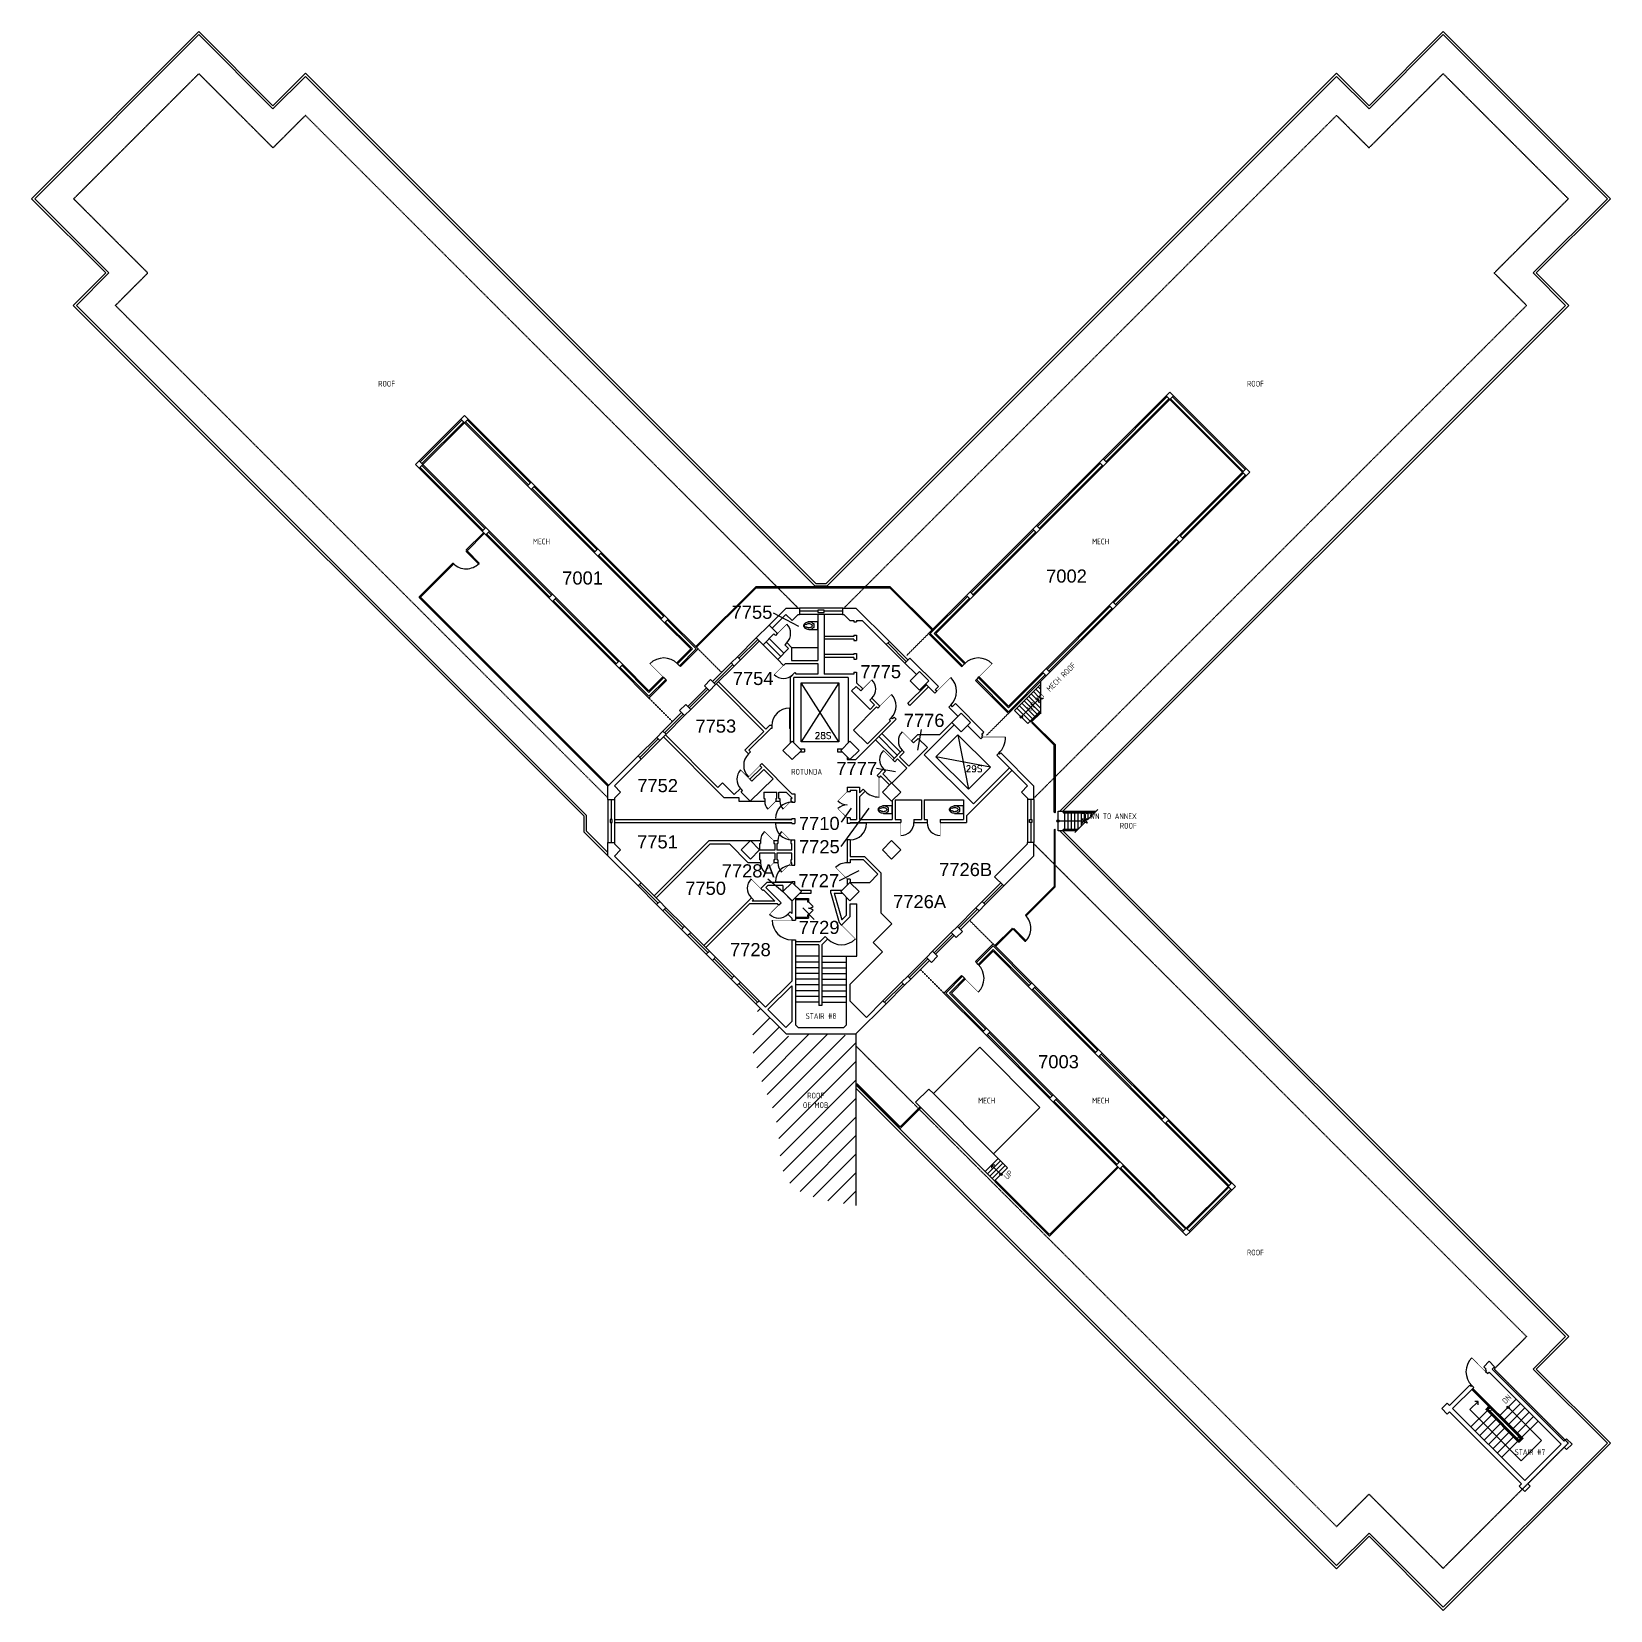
# Model space of a CAD drawing. Header units: inches. Extents: x -3312 to -422, y 111 to 3001.
import ezdxf
from ezdxf.enums import TextEntityAlignment as Align

# ---------------------------------------------------------------- set-up
doc = ezdxf.new("R2010")
doc.units = ezdxf.units.IN
doc.header["$MEASUREMENT"] = 0
doc.linetypes.add('HIDDEN', pattern=[0.375, 0.25, -0.125])
doc.linetypes.add('HIDDEN2', pattern=[0.1875, 0.125, -0.0625])
doc.layers.get('0').update_dxf_attribs({"linetype": 'CONTINUOUS'})
for name, color, linetype in [('A-ANNO-ROOM', 4, 'CONTINUOUS'), ('A-ANNO-TEXT', 4, 'CONTINUOUS'), ('A-COLS', 5, 'CONTINUOUS'), ('A-DOOR', 2, 'CONTINUOUS'), ('A-FLOR-CASE', 3, 'CONTINUOUS'), ('A-FLOR-CURB', 2, 'CONTINUOUS'), ('A-FLOR-HRAL', 1, 'CONTINUOUS'), ('A-FLOR-OVHD', 2, 'HIDDEN2'), ('A-FLOR-PFIX', 2, 'CONTINUOUS'), ('A-FLOR-STRS', 2, 'CONTINUOUS'), ('A-GLAZ', 2, 'CONTINUOUS'), ('A-GLAZ-SILL', 1, 'CONTINUOUS'), ('A-ROOF-FLSH', 8, 'CONTINUOUS'), ('A-ROOF-LEVL-MED', 3, 'CONTINUOUS'), ('A-ROOF-PATT', 8, 'CONTINUOUS'), ('A-SHAFT', 1, 'CONTINUOUS'), ('A-WALL-FULL', 6, 'CONTINUOUS'), ('A-WALL-HDDN', 1, 'HIDDEN'), ('A-WALL-PRHT', 4, 'CONTINUOUS')]:
    doc.layers.add(name, color=color, linetype=linetype)
doc.styles.add('11', font='dim', dxfattribs={"width": 0.85, "height": 10.5})
doc.styles.add('ARIAL', font='arial.ttf')
doc.styles.get("Standard").update_dxf_attribs({"font": 'txt.shx'})
doc.dimstyles.new('STANDARD$7', dxfattribs={"dimtxt": 0.18, "dimasz": 4, "dimexe": 0.18, "dimexo": 0.0625, "dimgap": 0.09, "dimtad": 0, "dimtih": 1, "dimtoh": 1, "dimdec": 4, "dimzin": 0, "dimdsep": 46, "dimtxsty": 'Standard', "dimcen": 0.09, "dimadec": 0, "dimazin": 0, "dimtfac": 1, "dimtdec": 4, "dimtofl": 0, "dimtmove": 0, "dimatfit": 3, "dimldrblk": 'ORIGIN', "dimfxl": 1, "dimtolj": 1, "dimtzin": 0, "dimarcsym": 0})

msp = doc.modelspace()

# ---------------------------------------------------------------- texts
at = {"layer": 'A-ANNO-ROOM', "style": 'ARIAL'}
for s, p in [('7001', (-2303.5, 1989)), ('7002', (-1417.6, 1992.5)), ('7755', (-1993.4, 1926.2)), ('7754', (-1991.3, 1805)), ('7775', (-1757.8, 1817.5)), ('7753', (-2059.6, 1717.8)), ('7776', (-1678.2, 1728.3)), ('7777', (-1801.6, 1640.2)), ('7752', (-2166.1, 1608.9)), ('7710', (-1870.2, 1539.7)), ('7751', (-2166.4, 1505.8)), ('7725', (-1870, 1497)), ('7728A', (-2000.3, 1452.8)), ('7726B', (-1602.2, 1455.2)), ('7750', (-2078.3, 1420.9)), ('7727', (-1871.1, 1434.9)), ('7726A', (-1686.5, 1396.5)), ('7729', (-1870.4, 1349.3)), ('7728', (-1996.3, 1308.6)), ('7003', (-1432.2, 1103.4))]:
    msp.add_text(s, height=24, dxfattribs=at).set_placement(p, align=Align.CENTER)
at = {"layer": 'A-ANNO-TEXT', "style": '11', "width": 0.85}
for s, p in [('ROOF', (-2662.3, 2351.4)), ('ROOF', (-1071.7, 2351.4)), ('ROTUNDA', (-1893.3, 1640.9)), ('ROOF', (-1071.7, 760.8))]:
    msp.add_text(s, height=10.5, dxfattribs=at).set_placement(p, align=Align.CENTER)
at = {"layer": 'A-ANNO-TEXT', "char_height": 10.5, "style": '11'}
for s, insert, width, attachment_point in [('{\\Fdim;MECH}', (-2378.8, 2067.8), 39.25, 5), ('{\\Fdim;MECH}', (-1355.2, 2067.8), 39.25, 5), ('DOWN TO ANNEX ROOF', (-1289, 1556.1), 94.143, 6), ('{\\Fdim;STAIR #8}', (-1867, 1199), 72.525, 5), ('{\\Fdim;ROOF OF MOB}', (-1876.8, 1044.6), 39.25, 5), ('{\\Fdim;MECH}', (-1563.8, 1044.3), 39.25, 5), ('{\\Fdim;MECH}', (-1355.2, 1044.3), 39.25, 5), ('{\\Fdim;STAIR #7}', (-569.2, 400.8), 69.209, 5)]:
    msp.add_mtext(s, dxfattribs=dict(at, insert=insert, width=width, attachment_point=attachment_point))
at = {"layer": 'A-ANNO-TEXT', "char_height": 10.5, "rotation": 45, "style": '11'}
for s, insert, width, attachment_point in [('{\\Fdim;UP TO  MECH ROOF}', (-1403.4, 1843.6), 89.494, 6), ('UP', (-1529.7, 902.7), 39.25, 4), ('{\\Fdim;DN}', (-605.9, 503.6), 31.258, 6)]:
    msp.add_mtext(s, dxfattribs=dict(at, insert=insert, width=width, attachment_point=attachment_point))
at = {"layer": 'A-ANNO-TEXT', "char_height": 12, "width": 38.515, "attachment_point": 5}
for s, insert in [('28S', (-1863.3, 1712.4)), ('29S', (-1586.8, 1651.8))]:
    msp.add_mtext(s, dxfattribs=dict(at, insert=insert))

# ---------------------------------------------------------------- blocks, each defined once
blk = doc.blocks.new('P2477016')
for p, q in [((-3.603083, -23.831759), (-3.603083, -23.831759)), ((-2.504894, -21.068753), (-2.504894, -21.068753))]:
    blk.add_line(p, q)
for points in [[(-6.93083, -16.399601, -0.022673), (-7, -14.875), (-7, 0), (-3.020761, 0), (0, 0), (3.020761, 0), (7, 0), (7, -14.875)], [(-6.937926, -16.211212, -0.074934), (-6.387938, -12.562014, -0.085426), (-4.920528, -9.670474, -0.066386), (-3.550098, -8.264603), (-3.550098, -6.711212), (3.449902, -6.711212), (3.449902, -8.264603, -0.066386), (4.820333, -9.670474, -0.085426), (6.287743, -12.562014, -0.111314), (6.709134, -17.991061)], [(3.991504, -23.722377, -0.562484), (3.158962, -23.529526), (2.424162, -21.300368, -0.238976), (2.492058, -20.853364, 0.08035), (3.421006, -18.976205, 0.074934), (3.837731, -16.211212, 0.074934), (3.421006, -13.446218, 0.085426), (2.414145, -11.462194, 0.066386), (1.597345, -10.624271, 0.330534), (-1.69754, -10.624271, 0.066386), (-2.51434, -11.462194, 0.085426), (-3.521201, -13.446218, 0.074934), (-3.937926, -16.211212, 0.074934), (-3.521201, -18.976205, 0.08035), (-2.592253, -20.853364, -0.238976), (-2.524357, -21.300368), (-3.250575, -23.503493, -0.549653), (-4.069149, -23.710095)], [(-4.023967, -23.748064, 0.06085), (-2.498761, -25.015482, 0.143932), (0, -25.75)], [(-2.976493, -22.67201, 0.063273), (-1.687041, -23.754089, 0.143932), (0, -24.25)], [(0, -25.75, 0.143932), (2.498761, -25.015482, 0.107177), (4.949747, -22.564786, 0.077997), (6.431696, -19.212481, 0.065232), (7, -14.875)], [(0, -24.25, 0.143932), (1.687041, -23.754089, 0.059203), (2.902316, -22.750942)]]:
    blk.add_lwpolyline(points, format="xyb")
for centre, radius, start, end in [((5.443363, -16.211212), 12.38129, 180, 197.141641), ((2.746106, -17.043143), 9.558648, 197.141641, 216.672481), ((1.035634, -18.316811), 7.426057, 216.672481, 226.574161)]:
    blk.add_arc(centre, radius, start, end)
blk = doc.blocks.new('WC')
at = {"layer": 'A-FLOR-PFIX', "rotation": 90}
blk.add_blockref('P2477016', (0, 0), dxfattribs=at)
blk = doc.blocks.new('_Origin')
at = {"lineweight": -2}
blk.add_line((0, 0), (-1, 0), dxfattribs=at)
blk.add_circle((0, 0), 0.5, dxfattribs=at)

# ---------------------------------------------------------------- linework, layer by layer
at = {"layer": 'A-ANNO-ROOM'}
for p, q in [((-1907.8, 1912), (-1954.1, 1936.7)), ((-1683.7, 1723.7), (-1690.1, 1685.6)), ((-1765.7, 1653.1), (-1730.4, 1646.7)), ((-1829.9, 1509.6), (-1779, 1579.6)), ((-1829.6, 1553.7), (-1811.1, 1579.8)), ((-1964.2, 1450), (-1937, 1426.7)), ((-1833, 1447.2), (-1797, 1465.2)), ((-1879.4, 1375.8), (-1900.2, 1397.4))]:
    msp.add_line(p, q, dxfattribs=at)
at = {"layer": 'A-ANNO-TEXT'}
for points in [[(-1465.2, 1811.5), (-1465.2, 1784.8), (-1469.4, 1783.3), (-1461.1, 1780.3), (-1465.2, 1778.8), (-1465.2, 1752.1)], [(-1468.1, 1772.9), (-1468.1, 1778.9), (-1474.1, 1778.9)], [(-1360.5, 1577.1), (-1379.4, 1558.2), (-1383.3, 1560), (-1379.6, 1552.1), (-1383.6, 1554), (-1402.5, 1535.1)], [(-1389.7, 1551.8), (-1385.5, 1556.1), (-1389.7, 1560.3)], [(-1548.7, 926.2), (-1554.7, 926.2), (-1554.7, 920.2)], [(-663.8, 487.5), (-663.8, 493.5), (-669.8, 493.5)]]:
    msp.add_lwpolyline(points, dxfattribs=at)
at = {"layer": 'A-COLS'}
for points in [[(-1228.6, 2327.5), (-1221.8, 2334.2), (-1228.6, 2340.9), (-1235.3, 2334.2)], [(-2519.6, 2285), (-2526.4, 2291.7), (-2519.6, 2298.5), (-2512.9, 2291.7)], [(-2602.7, 2201.9), (-2609.4, 2208.7), (-2602.7, 2215.4), (-2596, 2208.7)], [(-1350.5, 2205.5), (-1343.8, 2212.2), (-1350.5, 2218.9), (-1357.3, 2212.2)], [(-1088.9, 2187.8), (-1082.2, 2194.5), (-1088.9, 2201.2), (-1095.6, 2194.5)], [(-2397.7, 2163.1), (-2404.4, 2169.8), (-2397.7, 2176.5), (-2390.9, 2169.8)], [(-2480.7, 2080), (-2487.5, 2086.7), (-2480.7, 2093.4), (-2474, 2086.7)], [(-1472.5, 2083.5), (-1465.8, 2090.2), (-1472.5, 2096.9), (-1479.2, 2090.2)], [(-2275.7, 2041.1), (-2282.4, 2047.8), (-2275.7, 2054.5), (-2269, 2047.8)], [(-1210.9, 2065.8), (-1204.2, 2072.5), (-1210.9, 2079.3), (-1217.6, 2072.5)], [(-2358.8, 1958), (-2365.5, 1964.7), (-2358.8, 1971.4), (-2352.1, 1964.7)], [(-1593.8, 1962.2), (-1587.1, 1969), (-1593.8, 1975.7), (-1600.5, 1969)], [(-1332.9, 1943.8), (-1326.1, 1950.6), (-1332.9, 1957.3), (-1339.6, 1950.6)], [(-2153.7, 1919.1), (-2160.4, 1925.8), (-2153.7, 1932.5), (-2147, 1925.8)], [(-2236.8, 1836), (-2243.5, 1842.7), (-2236.8, 1849.5), (-2230.1, 1842.7)], [(-1686.8, 1795.7), (-1669.8, 1812.7), (-1686.8, 1829.7), (-1703.8, 1812.7)], [(-1454.8, 1821.9), (-1448.1, 1828.6), (-1454.8, 1835.3), (-1461.6, 1828.6)], [(-1627.4, 1736.3), (-1610.4, 1753.3), (-1593.4, 1736.3), (-1610.4, 1719.4)], [(-1920, 1668.4), (-1937, 1685.4), (-1920, 1702.4), (-1903, 1685.4)], [(-1814.1, 1668.4), (-1797.1, 1685.4), (-1814.1, 1702.4), (-1831, 1685.4)], [(-1754.7, 1609), (-1737.7, 1626), (-1720.7, 1609), (-1737.7, 1592.1)], [(-1996.4, 1520.1), (-1979.4, 1503.1), (-1996.4, 1486.1), (-2013.3, 1503.1)], [(-1754.7, 1503.1), (-1737.7, 1486.1), (-1720.7, 1503.1), (-1737.7, 1520.1)], [(-1920, 1443.7), (-1903, 1426.7), (-1920, 1409.8), (-1937, 1426.7)], [(-1814.1, 1443.7), (-1797.1, 1426.7), (-1814.1, 1409.8), (-1831, 1426.7)], [(-1487.7, 1253.1), (-1481, 1246.4), (-1474.3, 1253.1), (-1481, 1259.8)], [(-1570.8, 1170), (-1564.1, 1163.3), (-1557.4, 1170), (-1564.1, 1176.7)], [(-1365.7, 1131.1), (-1359, 1124.4), (-1352.3, 1131.1), (-1359, 1137.9)], [(-1448.8, 1048), (-1442.1, 1041.3), (-1435.4, 1048), (-1442.1, 1054.8)], [(-1243.8, 1009.2), (-1237, 1002.4), (-1230.3, 1009.2), (-1237, 1015.9)], [(-1326.9, 926.1), (-1320.1, 919.4), (-1313.4, 926.1), (-1320.1, 932.8)], [(-1121.8, 887.2), (-1115.1, 880.5), (-1108.4, 887.2), (-1115.1, 893.9)], [(-1204.9, 804.1), (-1198.2, 797.4), (-1191.4, 804.1), (-1198.2, 810.8)]]:
    msp.add_lwpolyline(points, close=True, dxfattribs=at)
at = {"layer": 'A-DOOR'}
for p, q in [((-1890, 1408.2), (-1881.5, 1399.7)), ((-1890, 1384.2), (-1881.5, 1392.7))]:
    msp.add_line(p, q, dxfattribs=at)
for points, const_width in [([(-1946.6, 1899.5), (-1929.6, 1916.5)], 1), ([(-2154.9, 1818.5), (-2180.4, 1844)], 1), ([(-1935.6, 1841), (-1952.6, 1824)], 1), ([(-1579.1, 1818.5), (-1553.7, 1844)], 1), ([(-1790.7, 1797.8), (-1773.8, 1814.8)], 1), ([(-1655, 1793.6), (-1629.5, 1819.1)], 1), ([(-1759.4, 1766.6), (-1738.2, 1787.8)], 1), ([(-1925, 1730.6), (-1925, 1762.6)], 1), ([(-1701.4, 1702.6), (-1718.4, 1719.6)], 1), ([(-1571.2, 1709.8), (-1529.2, 1709.8)], 1.17), ([(-1735.7, 1668.3), (-1752.7, 1685.2)], 1), ([(-1997.2, 1632.5), (-2014.2, 1649.5)], 1), ([(-1978.6, 1657.9), (-1999.8, 1636.7)], 1), ([(-1760.7, 1635.9), (-1760.7, 1599.9)], 1), ([(-1950, 1592.1), (-1964.1, 1577.9)], 1), ([(-1922.2, 1592.1), (-1936.3, 1577.9)], 1), ([(-1819, 1609.7), (-1836, 1592.7)], 1), ([(-1920.3, 1560.7), (-1950.3, 1560.7)], 1), ([(-1819, 1561.7), (-1836, 1578.6)], 1), ([(-1953.6, 1520.1), (-1970.6, 1537)], 1), ([(-1920.3, 1551.4), (-1950.3, 1551.4)], 1), ([(-1922.1, 1520.1), (-1939, 1537)], 1), ([(-1813.8, 1551.4), (-1783.8, 1551.4)], 1), ([(-1720.8, 1553.4), (-1720.8, 1529.4)], 1), ([(-1648.8, 1553.4), (-1648.8, 1529.4)], 1), ([(-1953.6, 1479.4), (-1970.6, 1462.5)], 1), ([(-1922.1, 1479.4), (-1939, 1462.5)], 1), ([(-1978, 1433), (-1994.9, 1450)], 1), ([(-1920.3, 1445.4), (-1950.3, 1445.4)], 1), ([(-1819, 1449.7), (-1840.2, 1470.9)], 1), ([(-1944.5, 1402.3), (-1961.4, 1385.3)], 1), ([(-1920.4, 1374.6), (-1956.4, 1374.6)], 1), ([(-1829.4, 1365.5), (-1804, 1340)], 1), ([(-1604.6, 1268.1), (-1579.1, 1242.7)], 1), ([(-650.2, 547.8), (-675.6, 573.3)], 1)]:
    msp.add_lwpolyline(points, dxfattribs=dict(at, const_width=const_width))
for centre, radius, start, end in [((-1946.6, 1899.5), 24, 315, 45), ((-2154.9, 1818.5), 36, 45, 135), ((-1579.1, 1818.5), 36, 45, 135), ((-1935.6, 1841), 24, 225, 315), ((-1790.7, 1797.8), 24, 315, 45), ((-1655, 1793.6), 36, 315, 45), ((-1759.4, 1766.6), 30, 315, 45), ((-1925, 1730.6), 32, 90, 179.5677), ((-1701.4, 1702.6), 24, 135, 225), ((-1571.2, 1709.8), 42, 315, 0), ((-1978.6, 1657.9), 30, 135, 225), ((-1735.7, 1668.3), 24, 135, 225), ((-1997.2, 1632.5), 24, 135, 225), ((-1950, 1592.1), 20, 180, 225), ((-1920.3, 1560.7), 30, 90, 180), ((-1922.2, 1592.1), 20, 180, 225), ((-1819, 1609.7), 24, 224.9881, 270), ((-1760.7, 1635.9), 36, 225, 270), ((-1819, 1561.7), 24, 90, 135.0119), ((-1953.6, 1520.1), 24, 135, 180), ((-1920.3, 1551.4), 30, 180, 270), ((-1922.1, 1520.1), 24, 135, 180), ((-1813.8, 1551.4), 30, 270, 0), ((-1720.8, 1553.4), 24, 270, 0), ((-1648.8, 1553.4), 24, 180, 270), ((-1953.6, 1479.4), 24, 180, 225), ((-1920.3, 1445.4), 30, 90, 180), ((-1922.1, 1479.4), 24, 180, 225), ((-1819, 1449.7), 30, 90, 135), ((-1978, 1433), 24, 135, 225), ((-1890, 1408.2), 12, 270, 315), ((-1890, 1384.2), 12, 45, 90), ((-1944.5, 1402.3), 24, 225, 315), ((-1920.4, 1374.6), 36, 180, 270), ((-1829.4, 1365.5), 36, 225, 315), ((-1604.6, 1268.1), 36, 315, 45), ((-650.2, 547.8), 36, 135, 225)]:
    msp.add_arc(centre, radius, start, end, dxfattribs=at)
at = {"layer": 'A-FLOR-CASE'}
msp.add_line((-1921, 1874), (-1873, 1874), dxfattribs=at)
at = {"layer": 'A-FLOR-CURB'}
for p, q in [((-1235.3, 2334.2), (-1350.5, 2218.9)), ((-1228.6, 2327.5), (-1343.8, 2212.2)), ((-1228.6, 2327.5), (-1095.6, 2194.5)), ((-1221.8, 2334.2), (-1088.9, 2201.2)), ((-2526.4, 2291.7), (-2602.7, 2215.4)), ((-2519.6, 2285), (-2596, 2208.7)), ((-2519.6, 2285), (-2404.4, 2169.8)), ((-2512.9, 2291.7), (-2397.7, 2176.5)), ((-2602.7, 2201.9), (-2487.5, 2086.7)), ((-2596, 2208.7), (-2480.7, 2093.4)), ((-1357.3, 2212.2), (-1472.5, 2096.9)), ((-1350.5, 2205.5), (-1465.8, 2090.2)), ((-2390.9, 2169.8), (-2275.7, 2054.5)), ((-1095.6, 2194.5), (-1210.9, 2079.3)), ((-1088.9, 2187.8), (-1204.2, 2072.5)), ((-2397.7, 2163.1), (-2282.4, 2047.8)), ((-2474, 2086.7), (-2358.8, 1971.4)), ((-1479.2, 2090.2), (-1594.5, 1975)), ((-1472.5, 2083.5), (-1587.8, 1968.2)), ((-2480.7, 2080), (-2365.5, 1964.7)), ((-1217.6, 2072.5), (-1332.9, 1957.3)), ((-1210.9, 2065.8), (-1326.1, 1950.6)), ((-2275.7, 2041.1), (-2160.4, 1925.8)), ((-2269, 2047.8), (-2153.7, 1932.5)), ((-1601.2, 1968.2), (-1670.2, 1899.3)), ((-2358.8, 1958), (-2243.5, 1842.7)), ((-2352.1, 1964.7), (-2236.8, 1849.5)), ((-1594.5, 1961.5), (-1656.7, 1899.3)), ((-1339.6, 1950.6), (-1454.8, 1835.3)), ((-1332.9, 1943.8), (-1448.1, 1828.6)), ((-2153.7, 1919.1), (-2105.6, 1871)), ((-2147, 1925.8), (-2092.2, 1871)), ((-1670.2, 1899.3), (-1609.7, 1838.8)), ((-1656.7, 1899.3), (-1603, 1845.6)), ((-2105.6, 1871), (-2131.1, 1845.6)), ((-2092.2, 1871), (-2124.4, 1838.8)), ((-2236.8, 1836), (-2182, 1781.2)), ((-2230.1, 1842.7), (-2182, 1794.6)), ((-2131.1, 1845.6), (-2129.5, 1844)), ((-2124.4, 1838.8), (-2126, 1840.4)), ((-1609.7, 1838.8), (-1608.1, 1840.4)), ((-1603, 1845.6), (-1604.6, 1844)), ((-1461.6, 1828.6), (-1523.8, 1766.4)), ((-1454.8, 1821.9), (-1523.8, 1752.9)), ((-2156.5, 1820.1), (-2182, 1794.6)), ((-2149.8, 1813.4), (-2182, 1781.2)), ((-2156.5, 1820.1), (-2154.9, 1818.5)), ((-2149.8, 1813.4), (-2151.4, 1815)), ((-1584.2, 1813.4), (-1582.6, 1815)), ((-1584.2, 1813.4), (-1523.8, 1752.9)), ((-1577.5, 1820.1), (-1579.1, 1818.5)), ((-1577.5, 1820.1), (-1523.8, 1766.4)), ((-1552.1, 1330.9), (-1584.2, 1298.7)), ((-1481, 1259.8), (-1552.1, 1330.9)), ((-1552.1, 1317.5), (-1577.5, 1292)), ((-1487.7, 1253.1), (-1552.1, 1317.5)), ((-1609.7, 1273.3), (-1641.9, 1241.1)), ((-1609.7, 1273.3), (-1608.1, 1271.7)), ((-1584.2, 1298.7), (-1582.6, 1297.1)), ((-1577.5, 1292), (-1579.1, 1293.6)), ((-1603, 1266.5), (-1628.4, 1241.1)), ((-1603, 1266.5), (-1604.6, 1268.1)), ((-1365.7, 1131.1), (-1481, 1246.4)), ((-1359, 1137.9), (-1474.3, 1253.1)), ((-1570.8, 1170), (-1641.9, 1241.1)), ((-1564.1, 1176.7), (-1628.4, 1241.1)), ((-1448.8, 1048), (-1564.1, 1163.3)), ((-1442.1, 1054.8), (-1557.4, 1170)), ((-1237, 1015.9), (-1352.3, 1131.1)), ((-1243.8, 1009.2), (-1359, 1124.4)), ((-1326.9, 926.1), (-1442.1, 1041.3)), ((-1320.1, 932.8), (-1435.4, 1048)), ((-1121.8, 887.2), (-1237, 1002.4)), ((-1115.1, 893.9), (-1230.3, 1009.2)), ((-1198.2, 810.8), (-1313.4, 926.1)), ((-1204.9, 804.1), (-1320.1, 919.4)), ((-1121.8, 887.2), (-1198.2, 810.8)), ((-1115.1, 880.5), (-1191.4, 804.1))]:
    msp.add_line(p, q, dxfattribs=at)
at = {"layer": 'A-FLOR-HRAL'}
for points in [[(-2515.9, 2052.9), (-2486.2, 2082.6, -1), (-2484.8, 2081.2), (-2514.5, 2051.5, -1)], [(-2541.4, 2027.5), (-2602.5, 1966.4, 0.414214), (-2602.5, 1965), (-2258.6, 1621.1, 1), (-2257.2, 1622.6), (-2599.6, 1965, -0.414214), (-2599.6, 1966.4), (-2540, 2026.1, 1)], [(-2494.7, 2027.4), (-2515.9, 2048.6, -1), (-2514.5, 2050), (-2493.3, 2028.8, -1)], [(-1985.8, 1985, 0.198912), (-1986.5, 1984.7), (-2095, 1876.7, 1), (-2093.6, 1875.3), (-1985.7, 1982.7, -0.198912), (-1985, 1983), (-1742, 1983, -0.198912), (-1741.3, 1982.7), (-1665.2, 1907.1, 1), (-1663.8, 1908.5), (-1740.5, 1984.7, 0.198912), (-1741.2, 1985)], [(-1480.6, 1735.3, -1), (-1479.2, 1736.7), (-1438.4, 1695.9, -0.198912), (-1438.1, 1695.2), (-1438.1, 1572.1, -1), (-1440.1, 1572.1), (-1440.1, 1694.3, 0.198912), (-1440.4, 1695)], [(-1492.3, 1384.3, 1), (-1490.9, 1382.9), (-1438.4, 1435.4, 0.198912), (-1438.1, 1436.1), (-1438.1, 1540.1, 1), (-1440.1, 1540.1), (-1440.1, 1436.9, -0.198912), (-1440.4, 1436.2)], [(-1517.8, 1358.8), (-1547.5, 1329.1, 1), (-1546.1, 1327.7), (-1516.4, 1357.4, 1)], [(-1492.3, 1337.6), (-1513.5, 1358.8, 1), (-1514.9, 1357.4), (-1493.7, 1336.2, 1)], [(-1801.7, 1072.8), (-1722.8, 994, 0.414214), (-1721.4, 994), (-1685.4, 1030, 1), (-1686.8, 1031.5), (-1721.4, 996.8, -0.414214), (-1722.8, 996.8), (-1800.3, 1074.2, 1)], [(-1548.2, 895.6), (-1449.4, 796.8, 0.414214), (-1447.9, 796.8), (-1324.2, 920.6, 1), (-1325.6, 922), (-1447.9, 799.7, -0.414214), (-1449.4, 799.7), (-1546.7, 897.1, 1)]]:
    msp.add_lwpolyline(points, format="xyb", close=True, dxfattribs=at)
for points in [[(-1465.2, 1753.5), (-1481.4, 1737.4, -1), (-1482.8, 1738.8), (-1465.2, 1756.3)], [(-1364.5, 1573.1), (-1423.1, 1573.1, 1), (-1423.1, 1571.1), (-1366.5, 1571.1)], [(-1398.5, 1539.1), (-1423.1, 1539.1, -1), (-1423.1, 1541.1), (-1396.5, 1541.1)], [(-674.6, 516.3), (-584.8, 426.5, -0.414214), (-584.8, 425.1), (-588.6, 421.2, -0.414214), (-590.1, 421.2), (-646.7, 477.9, -0.414214), (-646.7, 479.3), (-643.2, 482.8)], [(-673.5, 517.4), (-582.6, 426.5, -0.414214), (-582.6, 425.1), (-588.6, 419.1, -0.414214), (-590.1, 419.1), (-648.8, 477.9, -0.414214), (-648.8, 479.3), (-644.2, 483.9)]]:
    msp.add_lwpolyline(points, format="xyb", dxfattribs=at)
for points in [[(-642.1, 475.4), (-638.9, 478.6), (-642.1, 481.8), (-645.3, 478.6)], [(-589.3, 422.6), (-586.2, 425.8), (-589.3, 429), (-592.5, 425.8)]]:
    msp.add_lwpolyline(points, close=True, dxfattribs=at)
for centre, start, end in [((-2516.6, 2050.8), 225, 315.4556), ((-1515.7, 1359.6), 314.5444, 45)]:
    msp.add_arc(centre, 33, start, end, dxfattribs=at)
at = {"layer": 'A-FLOR-OVHD'}
for p, q in [((-1709.8, 1859.7), (-1670.2, 1899.3)), ((-2092.2, 1871), (-2049.1, 1827.9)), ((-2182, 1781.2), (-2138.9, 1738.1)), ((-1563.4, 1713.3), (-1523.8, 1752.9)), ((-1552.1, 1330.9), (-1595.2, 1374)), ((-1641.9, 1241.1), (-1685, 1284.2))]:
    msp.add_line(p, q, dxfattribs=at)
at = {"layer": 'A-FLOR-STRS'}
for p, q in [((-1967.5, 1884.3), (-1940.7, 1857.4)), ((-1961.9, 1889.9), (-1935, 1863.1)), ((-1973.2, 1878.6), (-1946.3, 1851.7)), ((-1512.5, 1758.6), (-1465.2, 1805.8)), ((-1478.1, 1792.9), (-1468.7, 1783.5)), ((-1473.8, 1797.2), (-1465.2, 1788.6)), ((-1469.5, 1801.5), (-1465.2, 1797.2)), ((-1503.9, 1767.2), (-1479.8, 1743.1)), ((-1499.6, 1771.5), (-1475.5, 1747.4)), ((-1495.3, 1775.8), (-1471.3, 1751.7)), ((-1491, 1780.1), (-1467, 1756)), ((-1486.7, 1784.3), (-1465.2, 1762.9)), ((-1482.4, 1788.6), (-1465.2, 1771.5)), ((-1467.9, 1782.8), (-1464.3, 1779.1)), ((-1488.4, 1734.5), (-1512.5, 1758.6)), ((-1508.2, 1762.9), (-1484.1, 1738.8)), ((-1465.2, 1757.7), (-1488.4, 1734.5)), ((-1727.4, 1676.6), (-1761.3, 1710.6)), ((-1721.7, 1682.3), (-1755.7, 1716.2)), ((-1733, 1671), (-1767, 1704.9)), ((-1433.1, 1574.1), (-1363.5, 1574.1)), ((-1433.1, 1538.1), (-1433.1, 1574.1)), ((-1421.1, 1574.1), (-1421.1, 1573.1)), ((-1421.1, 1571.1), (-1421.1, 1541.1)), ((-1415.1, 1574.1), (-1415.1, 1573.1)), ((-1415.1, 1571.1), (-1415.1, 1541.1)), ((-1409, 1574.1), (-1409, 1573.1)), ((-1409, 1571.1), (-1409, 1541.1)), ((-1402.9, 1574.1), (-1402.9, 1573.1)), ((-1402.9, 1571.1), (-1402.9, 1541.1)), ((-1396.8, 1574.1), (-1396.8, 1573.1)), ((-1396.8, 1571.1), (-1396.8, 1541.1)), ((-1390.8, 1574.1), (-1390.8, 1573.1)), ((-1390.8, 1571.1), (-1390.8, 1546.8)), ((-1384.7, 1574.1), (-1384.7, 1573.1)), ((-1384.7, 1571.1), (-1384.7, 1552.9)), ((-1378.6, 1574.1), (-1378.6, 1573.1)), ((-1378.6, 1571.1), (-1378.6, 1558.9)), ((-1372.6, 1574.1), (-1372.6, 1573.1)), ((-1372.6, 1571.1), (-1372.6, 1565)), ((-1366.5, 1574.1), (-1366.5, 1573.1)), ((-1399.5, 1538.1), (-1433.1, 1538.1)), ((-1421.1, 1539.1), (-1421.1, 1538.1)), ((-1415.1, 1539.1), (-1415.1, 1538.1)), ((-1409, 1539.1), (-1409, 1538.1)), ((-1402.9, 1539.1), (-1402.9, 1538.1)), ((-1870.8, 1308.4), (-1914, 1308.4)), ((-1865.5, 1308.4), (-1820.1, 1308.4)), ((-1870.8, 1297.9), (-1914, 1297.9)), ((-1870.8, 1287.4), (-1914, 1287.4)), ((-1870.8, 1276.9), (-1914, 1276.9)), ((-1865.5, 1297.9), (-1820.1, 1297.9)), ((-1865.5, 1287.4), (-1820.1, 1287.4)), ((-1865.5, 1276.9), (-1820.1, 1276.9)), ((-1870.8, 1266.4), (-1914, 1266.4)), ((-1870.8, 1255.9), (-1914, 1255.9)), ((-1870.8, 1245.4), (-1914, 1245.4)), ((-1865.5, 1266.4), (-1820.1, 1266.4)), ((-1865.5, 1255.9), (-1820.1, 1255.9)), ((-1865.5, 1245.4), (-1820.1, 1245.4)), ((-1870.8, 1234.9), (-1914, 1234.9)), ((-1870.8, 1224.4), (-1914, 1224.4)), ((-1865.5, 1218.5), (-1870.8, 1218.5)), ((-1865.5, 1234.9), (-1820.1, 1234.9)), ((-1865.5, 1224.4), (-1820.1, 1224.4)), ((-1693.9, 1041.4), (-1669.8, 1065.4)), ((-1549.6, 897.1), (-1693.9, 1041.4)), ((-1669.8, 1065.4), (-1661.3, 1056.9)), ((-1566.7, 914.2), (-1542.7, 938.3)), ((-1562.4, 909.9), (-1538.4, 934)), ((-1558.2, 905.6), (-1534.1, 929.7)), ((-1553.9, 901.3), (-1529.8, 925.4)), ((-1525.5, 921.1), (-1551.2, 946.8)), ((-1525.5, 921.1), (-1549.6, 897.1)), ((-675.6, 515.3), (-589.3, 429)), ((-624, 467.9), (-594.3, 497.6)), ((-677.1, 446.8), (-647.4, 476.5)), ((-669.1, 438.8), (-639.4, 468.5)), ((-646.3, 477.5), (-645.3, 478.6)), ((-642.1, 475.4), (-592.5, 425.8)), ((-638.4, 469.5), (-637.3, 470.6)), ((-630.4, 461.5), (-629.3, 462.6)), ((-626.1, 465.8), (-625.1, 466.8)), ((-616, 459.9), (-586.3, 489.6)), ((-608, 451.9), (-578.3, 481.6)), ((-600, 443.9), (-570.3, 473.6)), ((-592, 435.9), (-562.3, 465.6)), ((-661.1, 430.8), (-631.4, 460.5)), ((-653.1, 422.8), (-623.4, 452.5)), ((-645.1, 414.8), (-615.4, 444.5)), ((-637.2, 406.8), (-607.5, 436.5)), ((-622.4, 453.5), (-621.3, 454.6)), ((-618.1, 457.8), (-617.1, 458.8)), ((-614.4, 445.6), (-613.3, 446.6)), ((-610.1, 449.8), (-609.1, 450.9)), ((-606.4, 437.6), (-605.3, 438.6)), ((-602.1, 441.8), (-601.1, 442.9)), ((-594.2, 433.8), (-593.1, 434.9)), ((-584, 427.9), (-554.3, 457.6)), ((-629.2, 398.8), (-599.5, 428.5)), ((-621.2, 390.8), (-591.5, 420.5)), ((-598.4, 429.6), (-597.3, 430.6)), ((-590.4, 421.6), (-589.3, 422.6)), ((-586.2, 425.8), (-585.1, 426.9))]:
    msp.add_line(p, q, dxfattribs=at)
at = {"layer": 'A-GLAZ'}
for p, q in [((-1873, 1940), (-1906.2, 1940)), ((-1827.9, 1940), (-1861, 1940)), ((-2017.3, 1854), (-1982.9, 1888.4)), ((-1710.5, 1847.7), (-1744.8, 1882)), ((-2062.7, 1808.5), (-2028.6, 1842.7)), ((-2108.2, 1763.1), (-2074.1, 1797.2)), ((-2153.6, 1717.7), (-2119.5, 1751.8)), ((-2199, 1672.2), (-2164.9, 1706.4)), ((-2251.2, 1595.2), (-2251.2, 1558.7)), ((-1483.1, 1595.2), (-1483.1, 1558.7)), ((-2251.2, 1553.4), (-2251.2, 1516.9)), ((-1483.1, 1553.4), (-1483.1, 1516.9)), ((-2165.1, 1405.9), (-2199.2, 1440.1)), ((-1569.1, 1405.8), (-1535, 1439.9)), ((-2119.6, 1360.5), (-2153.8, 1394.6)), ((-1614.6, 1360.4), (-1580.4, 1394.5)), ((-2074.2, 1315.1), (-2108.3, 1349.2)), ((-1660, 1314.9), (-1625.9, 1349)), ((-2028.8, 1269.6), (-2062.9, 1303.8)), ((-1705.4, 1269.5), (-1671.3, 1303.6)), ((-1983.3, 1224.2), (-2017.5, 1258.3)), ((-1750.9, 1224.1), (-1716.7, 1258.2))]:
    msp.add_line(p, q, dxfattribs=at)
at = {"layer": 'A-GLAZ-SILL'}
for p, q in [((-1827.9, 1946), (-1906.2, 1946)), ((-1827.9, 1934), (-1906.2, 1934)), ((-2020.1, 1856.8), (-1985.8, 1891.2)), ((-2014.5, 1851.1), (-1980.1, 1885.5)), ((-1713.3, 1844.9), (-1747.6, 1879.1)), ((-1707.6, 1850.5), (-1741.9, 1884.8)), ((-2065.6, 1811.4), (-2031.5, 1845.5)), ((-2059.9, 1805.7), (-2025.8, 1839.8)), ((-2111, 1765.9), (-2076.9, 1800.1)), ((-2105.4, 1760.3), (-2071.2, 1794.4)), ((-2156.4, 1720.5), (-2122.3, 1754.6)), ((-2150.8, 1714.8), (-2116.7, 1749)), ((-2201.9, 1675.1), (-2167.8, 1709.2)), ((-2196.2, 1669.4), (-2162.1, 1703.5)), ((-2257.2, 1595.2), (-2257.2, 1516.9)), ((-2245.2, 1595.2), (-2245.2, 1516.9)), ((-1489.1, 1595.2), (-1489.1, 1516.9)), ((-1477.1, 1595.2), (-1477.1, 1516.9)), ((-2167.9, 1403.1), (-2202, 1437.2)), ((-2162.2, 1408.8), (-2196.4, 1442.9)), ((-1572, 1408.6), (-1537.8, 1442.7)), ((-1566.3, 1403), (-1532.2, 1437.1)), ((-2122.5, 1357.7), (-2156.6, 1391.8)), ((-2116.8, 1363.3), (-2150.9, 1397.4)), ((-1617.4, 1363.2), (-1583.3, 1397.3)), ((-1611.7, 1357.5), (-1577.6, 1391.6)), ((-2077, 1312.2), (-2111.2, 1346.4)), ((-2071.4, 1317.9), (-2105.5, 1352)), ((-1662.8, 1317.8), (-1628.7, 1351.9)), ((-1657.2, 1312.1), (-1623.1, 1346.2)), ((-2031.6, 1266.8), (-2065.7, 1300.9)), ((-2025.9, 1272.5), (-2060.1, 1306.6)), ((-1708.3, 1272.3), (-1674.1, 1306.4)), ((-1702.6, 1266.7), (-1668.5, 1300.8)), ((-1986.2, 1221.4), (-2020.3, 1255.5)), ((-1980.5, 1227), (-2014.6, 1261.2)), ((-1753.7, 1226.9), (-1719.6, 1261)), ((-1748, 1221.2), (-1713.9, 1255.4))]:
    msp.add_line(p, q, dxfattribs=at)
for points in [[(-1873, 1938), (-1861, 1938), (-1861, 1942), (-1873, 1942)], [(-2253.2, 1553.4), (-2249.2, 1553.4), (-2249.2, 1558.7), (-2253.2, 1558.7)], [(-1481.1, 1553.4), (-1485.1, 1553.4), (-1485.1, 1558.7), (-1481.1, 1558.7)]]:
    msp.add_lwpolyline(points, close=True, dxfattribs=at)
at = {"layer": 'A-ROOF-FLSH'}
for points in [[(-1429.7, 1574.1), (-503.8, 2500), (-563.2, 2559.4), (-427.4, 2695.2), (-727.9, 2995.7), (-863.7, 2859.9), (-923.1, 2919.3), (-1856.4, 1986), (-1877.6, 1986), (-2811, 2919.3), (-2870.4, 2859.9), (-3006.1, 2995.7), (-3306.6, 2695.2), (-3170.9, 2559.4), (-3230.3, 2500), (-2297.2, 1566.9), (-2297.2, 1538.1), (-2257.2, 1498.1)], [(-1429.7, 1538.1), (-503.8, 612.1), (-563.2, 552.8), (-427.4, 417), (-727.9, 116.5), (-863.7, 252.2), (-923.1, 192.8), (-1803.1, 1072.8)]]:
    msp.add_lwpolyline(points, dxfattribs=at)
at = {"layer": 'A-ROOF-LEVL-MED'}
for points in [[(-1424.1, 1574.1), (-498.1, 2500), (-557.5, 2559.4), (-421.8, 2695.2), (-727.9, 3001.3), (-863.7, 2865.6), (-923.1, 2925), (-1858.1, 1990), (-1876, 1990), (-2811, 2925), (-2870.4, 2865.6), (-3006.1, 3001.3), (-3312.3, 2695.2), (-3176.5, 2559.4), (-3235.9, 2500), (-2301.2, 1565.3), (-2301.2, 1536.4), (-2257.2, 1492.4)], [(-1424.1, 1538.1), (-498.1, 612.1), (-557.5, 552.8), (-421.8, 417), (-727.9, 110.8), (-863.7, 246.6), (-923.1, 187.2), (-1803.1, 1067.2)]]:
    msp.add_lwpolyline(points, dxfattribs=at)
at = {"layer": 'A-ROOF-PATT'}
for p, q in [((-1992, 1164.5), (-1960.7, 1195.9)), ((-1983.3, 1207.2), (-1977.6, 1212.8)), ((-1991.4, 1131.2), (-1943.7, 1178.9)), ((-1984.6, 1104), (-1926.7, 1161.9)), ((-1975.4, 1079.3), (-1888.5, 1166.2)), ((-1965.5, 1055.3), (-1854.6, 1166.2)), ((-1956, 1030.8), (-1822.8, 1164)), ((-1948.5, 1004.4), (-1803.1, 1149.8)), ((-1944.3, 974.6), (-1803.1, 1115.8)), ((-1941.7, 943.3), (-1803.1, 1081.9)), ((-1936.3, 914.8), (-1803.1, 1048)), ((-1924.1, 893), (-1803.1, 1014)), ((-1905.1, 878), (-1803.1, 980.1)), ((-1881.4, 867.8), (-1803.1, 946.1)), ((-1854.5, 860.8), (-1803.1, 912.2)), ((-1825.7, 855.6), (-1803.1, 878.3))]:
    msp.add_line(p, q, dxfattribs=at)
at = {"layer": 'A-SHAFT'}
for p, q in [((-1834.2, 1701), (-1903.2, 1809)), ((-1834.2, 1809), (-1903.2, 1701)), ((-1616.3, 1713.9), (-1597.2, 1614.2)), ((-1556.9, 1654.5), (-1656.6, 1673.6)), ((-1661.3, 1056.9), (-1576.5, 1141.8)), ((-1466.3, 1031.6), (-1576.5, 1141.8)), ((-1551.2, 946.8), (-1661.3, 1056.9)), ((-1551.2, 946.8), (-1466.3, 1031.6))]:
    msp.add_line(p, q, dxfattribs=at)
for points in [[(-1903.2, 1809), (-1834.2, 1809), (-1834.2, 1701), (-1903.2, 1701), (-1903.2, 1809)], [(-1616.3, 1713.9), (-1556.9, 1654.5), (-1597.2, 1614.2), (-1656.6, 1673.6), (-1616.3, 1713.9)]]:
    msp.add_lwpolyline(points, dxfattribs=at)
at = {"layer": 'A-WALL-FULL'}
for p, q in [((-1233.7, 2332.6), (-1348.9, 2217.3)), ((-1230.2, 2329), (-1345.4, 2213.8)), ((-1227, 2329), (-1094, 2196.1)), ((-1223.4, 2332.6), (-1090.5, 2199.6)), ((-2524.8, 2290.2), (-2601.1, 2213.8)), ((-2521.2, 2286.6), (-2597.6, 2210.3)), ((-2518, 2286.6), (-2402.8, 2171.4)), ((-2514.5, 2290.2), (-2399.3, 2174.9)), ((-2601.1, 2203.5), (-2485.9, 2088.3)), ((-2597.6, 2207.1), (-2482.3, 2091.8)), ((-1355.7, 2210.6), (-1470.9, 2095.3)), ((-1352.1, 2207.1), (-1467.4, 2091.8)), ((-2392.5, 2168.2), (-2277.3, 2052.9)), ((-1094, 2192.9), (-1209.3, 2077.7)), ((-1090.5, 2189.4), (-1205.8, 2074.1)), ((-2396.1, 2164.6), (-2280.8, 2049.4)), ((-2479.2, 2081.6), (-2363.9, 1966.3)), ((-2475.6, 2085.1), (-2360.4, 1969.8)), ((-1477.6, 2088.6), (-1592.9, 1973.4)), ((-1474.1, 2085.1), (-1589.4, 1969.8)), ((-1216, 2071), (-1331.3, 1955.7)), ((-1212.5, 2067.4), (-1327.7, 1952.2)), ((-2274.1, 2042.7), (-2158.8, 1927.4)), ((-2270.6, 2046.2), (-2155.3, 1930.9)), ((-1599.6, 1966.7), (-1667, 1899.3)), ((-2357.2, 1959.6), (-2241.9, 1844.3)), ((-2353.6, 1963.1), (-2238.4, 1847.9)), ((-1962, 1914.9), (-1931, 1946)), ((-1931, 1946), (-1906.2, 1946)), ((-1906.2, 1946), (-1906.2, 1934)), ((-1827.9, 1945), (-1827.9, 1934)), ((-1826.9, 1946), (-1803.1, 1946)), ((-1741.9, 1884.8), (-1803.1, 1946)), ((-1596.1, 1963.1), (-1659.9, 1899.3)), ((-1338, 1949), (-1453.2, 1833.7)), ((-1334.5, 1945.4), (-1449.7, 1830.2)), ((-2152.1, 1920.7), (-2102.4, 1871)), ((-2148.6, 1924.2), (-2095.4, 1871)), ((-1985.8, 1891.2), (-1962, 1914.9)), ((-1946.6, 1899.5), (-1962, 1914.9)), ((-1956.3, 1909.3), (-1931.3, 1934.3)), ((-1909, 1934), (-1906.2, 1934)), ((-1873, 1934), (-1873, 1850)), ((-1861, 1934), (-1861, 1825.1)), ((-1827.9, 1934), (-1825, 1934)), ((-1825, 1934), (-1814.1, 1923)), ((-1814.1, 1923), (-1807, 1923)), ((-1807, 1923), (-1807, 1920.5)), ((-1807, 1920.5), (-1801.8, 1920.5)), ((-1801.8, 1923), (-1801.8, 1920.5)), ((-1801.8, 1923), (-1791.4, 1923)), ((-1747.6, 1879.1), (-1791.4, 1923)), ((-1985.8, 1891.2), (-1973.2, 1878.6)), ((-1953.1, 1898.7), (-1973.2, 1878.6)), ((-1950.3, 1895.8), (-1953.1, 1898.7)), ((-1946.4, 1899.7), (-1950.3, 1895.8)), ((-1929.6, 1882.6), (-1933.3, 1878.9)), ((-1927.7, 1873.2), (-1933.3, 1878.9)), ((-1921, 1874), (-1929.6, 1882.6)), ((-1807, 1894), (-1861, 1894)), ((-1807, 1888.8), (-1861, 1888.8)), ((-1807, 1896.5), (-1801.8, 1896.5)), ((-1807, 1896.5), (-1807, 1894)), ((-1807, 1888.8), (-1807, 1886.8)), ((-1807, 1886.8), (-1801.8, 1886.8)), ((-1801.8, 1896.5), (-1801.8, 1886.8)), ((-1747.6, 1879.1), (-1741.9, 1884.8)), ((-1667, 1899.3), (-1608.1, 1840.4)), ((-1659.9, 1899.3), (-1604.6, 1844)), ((-2102.4, 1871), (-2129.5, 1844)), ((-2095.4, 1871), (-2126, 1840.4)), ((-1926.3, 1871.8), (-1946.3, 1851.7)), ((-1946.3, 1851.7), (-1935.6, 1841)), ((-1926.3, 1871.8), (-1929.1, 1874.6)), ((-1921, 1874), (-1921, 1850)), ((-1921, 1850), (-1873, 1850)), ((-1807, 1860.9), (-1861, 1860.9)), ((-1807, 1855.7), (-1861, 1855.7)), ((-1807, 1862.8), (-1801.8, 1862.8)), ((-1807, 1862.8), (-1807, 1860.9)), ((-1807, 1855.7), (-1807, 1852.4)), ((-1807, 1852.4), (-1801.8, 1852.4)), ((-1801.8, 1862.8), (-1801.8, 1852.4)), ((-1713.3, 1844.9), (-1704.1, 1854)), ((-1652.1, 1802.1), (-1704.1, 1854)), ((-2235.2, 1837.6), (-2182, 1784.4)), ((-2231.7, 1841.1), (-2182, 1791.5)), ((-2129.5, 1844), (-2126, 1840.4)), ((-1931.9, 1844.7), (-1935.6, 1841)), ((-1931.9, 1844.7), (-1873, 1844.7)), ((-1914.9, 1827.8), (-1923, 1819.7)), ((-1914.9, 1827.8), (-1912.2, 1825.1)), ((-1873, 1825.1), (-1912.2, 1825.1)), ((-1873, 1844.7), (-1873, 1825.1)), ((-1807, 1825.1), (-1861, 1825.1)), ((-1807, 1828.4), (-1801.8, 1828.4)), ((-1807, 1828.4), (-1807, 1825.1)), ((-1801.8, 1828.4), (-1801.8, 1808.9)), ((-1692.4, 1824), (-1713.3, 1844.9)), ((-1604.6, 1844), (-1608.1, 1840.4)), ((-1460, 1827), (-1523.8, 1763.2)), ((-1456.4, 1823.5), (-1523.8, 1756.1)), ((-2154.9, 1818.5), (-2182, 1791.5)), ((-2151.4, 1815), (-2182, 1784.4)), ((-2154.9, 1818.5), (-2151.4, 1815)), ((-2058.6, 1807), (-1971.8, 1720.2)), ((-2054.9, 1810.7), (-1968.1, 1723.9)), ((-1923, 1699.4), (-1923, 1819.7)), ((-1817.1, 1818.7), (-1917, 1818.7)), ((-1917, 1699.4), (-1917, 1818.7)), ((-1817.1, 1818.7), (-1817.1, 1699.4)), ((-1811.1, 1794.5), (-1802.9, 1802.6)), ((-1811.1, 1794.5), (-1777.1, 1760.5)), ((-1794.4, 1794.1), (-1802.9, 1802.6)), ((-1790.7, 1797.8), (-1801.8, 1808.9)), ((-1794.4, 1794.1), (-1790.7, 1797.8)), ((-1707.8, 1771.5), (-1673.9, 1805.4)), ((-1704.1, 1767.8), (-1670.2, 1801.7)), ((-1658.5, 1790.1), (-1675.5, 1807)), ((-1655, 1793.6), (-1658.5, 1790.1)), ((-1652.1, 1802.1), (-1657.8, 1796.4)), ((-1655, 1793.6), (-1657.8, 1796.4)), ((-1579.1, 1818.5), (-1582.6, 1815)), ((-1582.6, 1815), (-1523.8, 1756.1)), ((-1579.1, 1818.5), (-1523.8, 1763.2)), ((-1807.7, 1722.5), (-1765.3, 1765)), ((-1777.5, 1777.2), (-1773.8, 1780.9)), ((-1769, 1768.7), (-1777.5, 1777.2)), ((-1777.1, 1760.5), (-1769, 1768.7)), ((-1759.4, 1766.6), (-1773.8, 1780.9)), ((-1763.1, 1762.8), (-1765.3, 1765)), ((-1763.1, 1762.8), (-1759.4, 1766.6)), ((-1704.1, 1767.8), (-1707.8, 1771.5)), ((-1629.5, 1768.1), (-1633, 1764.6)), ((-1616.1, 1747.6), (-1633, 1764.6)), ((-1629.5, 1768.1), (-1626.7, 1765.3)), ((-1621, 1771), (-1626.7, 1765.3)), ((-1569.1, 1719), (-1621, 1771)), ((-1803.5, 1668.4), (-1729.6, 1742.3)), ((-1782.2, 1697.1), (-1739.8, 1739.5)), ((-1741.9, 1741.6), (-1738.2, 1745.3)), ((-1739.8, 1739.5), (-1741.9, 1741.6)), ((-1736.1, 1743.2), (-1738.2, 1745.3)), ((-1736.1, 1743.2), (-1733.3, 1746)), ((-1729.6, 1742.3), (-1733.3, 1746)), ((-1627.4, 1736.3), (-1650, 1713.7)), ((-2155.6, 1710), (-2044.9, 1599.2)), ((-2151.9, 1713.7), (-2055.9, 1617.7)), ((-2006.3, 1685.7), (-1971.8, 1720.2)), ((-1998.9, 1685.7), (-1959, 1725.6)), ((-1968.1, 1723.9), (-1961.2, 1730.9)), ((-1957, 1730.9), (-1961.2, 1730.9)), ((-1957, 1725.6), (-1959, 1725.6)), ((-1957, 1730.9), (-1957, 1725.6)), ((-1925, 1730.6), (-1925, 1725.4)), ((-1923, 1730.6), (-1925, 1730.6)), ((-1923, 1725.4), (-1925, 1725.4)), ((-1782.2, 1697.1), (-1807.7, 1722.5)), ((-1690.3, 1713.7), (-1701.4, 1702.6)), ((-1689.2, 1707.4), (-1697.7, 1698.9)), ((-1650, 1713.7), (-1690.3, 1713.7)), ((-1689.2, 1707.4), (-1672.3, 1690.4)), ((-1623.1, 1732.1), (-1677.9, 1677.3)), ((-1574.7, 1706.3), (-1599.1, 1730.7)), ((-1571.2, 1709.8), (-1574.7, 1706.3)), ((-1572.6, 1715.5), (-1569.1, 1719)), ((-1570.5, 1713.4), (-1572.6, 1715.5)), ((-1572.6, 1711.2), (-1570.5, 1713.4)), ((-1571.2, 1709.8), (-1572.6, 1711.2)), ((-2006.3, 1685.7), (-1999.8, 1679.1)), ((-1999.8, 1679.1), (-1996.1, 1682.8)), ((-1998.9, 1685.7), (-1996.1, 1682.8)), ((-1905.7, 1688), (-1897, 1688)), ((-1905.7, 1682.8), (-1897, 1682.8)), ((-1897, 1688), (-1897, 1682.8)), ((-1837, 1688), (-1837, 1682.8)), ((-1837, 1688), (-1828.4, 1688)), ((-1837, 1682.8), (-1828.4, 1682.8)), ((-1718.4, 1685.6), (-1735.7, 1668.3)), ((-1714.7, 1681.9), (-1723.2, 1673.4)), ((-1714.7, 1681.9), (-1718.4, 1685.6)), ((-1672.3, 1690.4), (-1706.2, 1656.4)), ((-1697.7, 1698.9), (-1701.4, 1702.6)), ((-1677.9, 1677.3), (-1587.9, 1587.3)), ((-1541.5, 1680.1), (-1545, 1676.6)), ((-1488.8, 1620.4), (-1545, 1676.6)), ((-1541.5, 1680.1), (-1540.1, 1678.7)), ((-1540.1, 1678.7), (-1537.9, 1680.8)), ((-1477.1, 1620), (-1537.9, 1680.8)), ((-2257.2, 1619.7), (-2201.9, 1675.1)), ((-2245.3, 1620.4), (-2196.2, 1669.4)), ((-2196.2, 1669.4), (-2201.9, 1675.1)), ((-1997.2, 1632.5), (-1975.3, 1654.1)), ((-1993.4, 1628.7), (-1971.5, 1650.2)), ((-1978.8, 1657.7), (-1975.1, 1661.4)), ((-1978.8, 1657.7), (-1975.3, 1654.1)), ((-1975.1, 1661.4), (-1920.3, 1605.7)), ((-1971.5, 1650.2), (-1954.8, 1633.3)), ((-1819, 1673.4), (-1819, 1668.4)), ((-1819, 1668.4), (-1803.5, 1668.4)), ((-1752.7, 1651.3), (-1764.4, 1639.6)), ((-1749, 1647.6), (-1752.7, 1651.3)), ((-1709.9, 1652.7), (-1737.2, 1625.5)), ((-1732, 1664.6), (-1735.7, 1668.3)), ((-1726.9, 1669.7), (-1732, 1664.6)), ((-1726.9, 1669.7), (-1709.9, 1652.7)), ((-1723.2, 1673.4), (-1706.2, 1656.4)), ((-1517.3, 1648.9), (-1600.8, 1565.4)), ((-1521.8, 1653.4), (-1587.9, 1587.3)), ((-2257.2, 1595.2), (-2257.2, 1619.7)), ((-2055.9, 1617.7), (-2047.4, 1626.1)), ((-2047.4, 1626.1), (-2025.7, 1604.5)), ((-1997.2, 1632.5), (-1993.4, 1628.7)), ((-1996.5, 1592.2), (-1954.8, 1633.3)), ((-1760.7, 1635.9), (-1764.4, 1639.6)), ((-1757.8, 1638.7), (-1760.7, 1635.9)), ((-1741.4, 1622.3), (-1757.8, 1638.7)), ((-1749, 1647.6), (-1754.1, 1642.5)), ((-1737.7, 1626), (-1754.1, 1642.5)), ((-1477.1, 1595.2), (-1477.1, 1620)), ((-2257.2, 1595.2), (-2245.2, 1595.2)), ((-2044.9, 1599.2), (-2017.2, 1599.2)), ((-2025.7, 1604.5), (-2014.3, 1615.7)), ((-2017.2, 1599.2), (-2017.2, 1592.1)), ((-2017.2, 1592.1), (-1970, 1592.1)), ((-2014.3, 1615.7), (-2010.5, 1611.8)), ((-2013.3, 1609), (-2010.5, 1611.8)), ((-2013.3, 1609), (-1996.5, 1592.2)), ((-1971.9, 1609), (-1948.1, 1609)), ((-1971.9, 1609), (-1971.9, 1597.3)), ((-1971.9, 1597.3), (-1970, 1597.3)), ((-1970, 1597.3), (-1970, 1592.1)), ((-1950, 1597.3), (-1950, 1592.1)), ((-1950, 1597.3), (-1948.1, 1597.3)), ((-1950, 1592.1), (-1942.2, 1592.1)), ((-1948.1, 1597.3), (-1948.1, 1609)), ((-1944.1, 1597.3), (-1944.1, 1609)), ((-1944.1, 1609), (-1930.9, 1609)), ((-1944.1, 1597.3), (-1942.2, 1597.3)), ((-1942.2, 1597.3), (-1942.2, 1592.1)), ((-1930.9, 1609), (-1920.3, 1598.2)), ((-1922.2, 1597.3), (-1922.2, 1592.1)), ((-1922.2, 1597.3), (-1920.3, 1597.3)), ((-1922.2, 1592.1), (-1920.3, 1592.1)), ((-1920.3, 1605.7), (-1915, 1605.7)), ((-1920.3, 1598.2), (-1920.3, 1597.3)), ((-1920.3, 1592.1), (-1920.3, 1590.7)), ((-1920.3, 1590.7), (-1915, 1590.7)), ((-1915, 1605.7), (-1915, 1590.7)), ((-1819, 1617.9), (-1796.5, 1617.9)), ((-1819, 1617.9), (-1819, 1609.7)), ((-1813.8, 1609.7), (-1819, 1609.7)), ((-1813.8, 1612.7), (-1813.8, 1609.7)), ((-1813.8, 1612.7), (-1801.8, 1612.7)), ((-1801.8, 1612.7), (-1801.8, 1558.7)), ((-1796.5, 1617.9), (-1796.5, 1607.5)), ((-1789.8, 1614.2), (-1796.5, 1607.5)), ((-1786.1, 1610.5), (-1796.5, 1600.1)), ((-1796.5, 1600.1), (-1796.5, 1558.7)), ((-1786.1, 1610.5), (-1789.8, 1614.2)), ((-1736.5, 1593.2), (-1736.5, 1558.7)), ((-1731.3, 1594.7), (-1731.3, 1558.7)), ((-1731.3, 1594.7), (-1683.3, 1594.7)), ((-1683.3, 1594.7), (-1683.3, 1558.7)), ((-1678, 1594.7), (-1678, 1558.7)), ((-1678, 1594.7), (-1606, 1594.7)), ((-1606, 1594.7), (-1606, 1558.7)), ((-1477.1, 1595.2), (-1489.1, 1595.2)), ((-1813.8, 1561.7), (-1819, 1561.7)), ((-1819, 1561.7), (-1819, 1551.5)), ((-1813.8, 1561.7), (-1813.8, 1558.7)), ((-1600.8, 1565.4), (-1600.8, 1553.4)), ((-1600.8, 1565.4), (-1600.8, 1558.7)), ((-2245.2, 1558.7), (-1920.3, 1558.7)), ((-2245.2, 1553.4), (-1920.3, 1553.4)), ((-1920.3, 1560.7), (-1915, 1560.7)), ((-1920.3, 1560.7), (-1920.3, 1558.7)), ((-1920.3, 1551.5), (-1920.3, 1553.4)), ((-1920.3, 1551.5), (-1915, 1551.5)), ((-1915, 1560.7), (-1915, 1551.5)), ((-1813.8, 1551.5), (-1819, 1551.5)), ((-1813.8, 1558.7), (-1801.8, 1558.7)), ((-1813.8, 1553.4), (-1720.8, 1553.4)), ((-1813.8, 1553.4), (-1813.8, 1551.5)), ((-1796.5, 1558.7), (-1736.5, 1558.7)), ((-1731.3, 1558.7), (-1720.8, 1558.7)), ((-1720.8, 1558.7), (-1720.8, 1553.4)), ((-1696.8, 1558.7), (-1696.8, 1553.4)), ((-1696.8, 1558.7), (-1683.3, 1558.7)), ((-1696.8, 1553.4), (-1672.8, 1553.4)), ((-1678, 1558.7), (-1672.8, 1558.7)), ((-1672.8, 1558.7), (-1672.8, 1553.4)), ((-1648.8, 1558.7), (-1648.8, 1553.4)), ((-1648.8, 1558.7), (-1606, 1558.7)), ((-1648.8, 1553.4), (-1600.8, 1553.4)), ((-2172.6, 1419.1), (-2071.7, 1520.1)), ((-2168.9, 1415.4), (-2070.2, 1514.1)), ((-2071.7, 1520.1), (-1977.6, 1520.1)), ((-2070.2, 1514.1), (-2034.8, 1514.1)), ((-2034.8, 1514.1), (-2000.2, 1479.4)), ((-1979.4, 1514.8), (-1977.6, 1514.8)), ((-1979.4, 1514.8), (-1979.4, 1502.4)), ((-1977.6, 1520.1), (-1977.6, 1514.8)), ((-1953.6, 1520.1), (-1953.6, 1514.8)), ((-1953.6, 1520.1), (-1946.1, 1520.1)), ((-1953.6, 1514.8), (-1951.8, 1514.8)), ((-1951.8, 1514.8), (-1951.8, 1502.4)), ((-1947.8, 1514.8), (-1947.8, 1502.4)), ((-1947.8, 1514.8), (-1946.1, 1514.8)), ((-1946.1, 1520.1), (-1946.1, 1514.8)), ((-1922.1, 1520.1), (-1922.1, 1514.8)), ((-1922.1, 1520.1), (-1920.3, 1520.1)), ((-1922.1, 1514.8), (-1920.3, 1514.8)), ((-1920.3, 1520.1), (-1920.3, 1521.4)), ((-1920.3, 1521.4), (-1915, 1521.4)), ((-1920.3, 1520.1), (-1920.3, 1521.4)), ((-1920.3, 1502.4), (-1920.3, 1514.8)), ((-1915, 1475.4), (-1915, 1521.4)), ((-1813.8, 1521.4), (-1819, 1521.4)), ((-1819, 1521.4), (-1819, 1479.7)), ((-1813.8, 1521.4), (-1813.8, 1491)), ((-1489.1, 1514.1), (-1549.2, 1454)), ((-1477.1, 1516.9), (-1489.1, 1516.9)), ((-1489.1, 1514.1), (-1489.1, 1516.9)), ((-1477.1, 1492.1), (-1477.1, 1516.9)), ((-2202, 1437.2), (-2257.2, 1492.4)), ((-2196.4, 1442.9), (-2245.3, 1491.8)), ((-1977.6, 1479.4), (-2000.2, 1479.4)), ((-1951.8, 1502.4), (-1979.4, 1502.4)), ((-1979.4, 1497.1), (-1979.4, 1484.7)), ((-1951.8, 1497.1), (-1979.4, 1497.1)), ((-1977.6, 1484.7), (-1979.4, 1484.7)), ((-1977.6, 1484.7), (-1977.6, 1479.4)), ((-1951.8, 1484.7), (-1953.6, 1484.7)), ((-1953.6, 1484.7), (-1953.6, 1479.4)), ((-1946.1, 1479.4), (-1953.6, 1479.4)), ((-1951.8, 1497.1), (-1951.8, 1484.7)), ((-1920.3, 1502.4), (-1947.8, 1502.4)), ((-1920.3, 1497.1), (-1947.8, 1497.1)), ((-1947.8, 1497.1), (-1947.8, 1484.7)), ((-1946.1, 1484.7), (-1947.8, 1484.7)), ((-1946.1, 1484.7), (-1946.1, 1479.4)), ((-1920.3, 1484.7), (-1922.1, 1484.7)), ((-1922.1, 1484.7), (-1922.1, 1479.4)), ((-1920.3, 1479.4), (-1922.1, 1479.4)), ((-1920.3, 1484.7), (-1920.3, 1497.1)), ((-1920.3, 1475.4), (-1920.3, 1479.4)), ((-1920.3, 1475.4), (-1915, 1475.4)), ((-1813.8, 1479.7), (-1819, 1479.7)), ((-1813.8, 1491), (-1787.6, 1491)), ((-1813.8, 1485.7), (-1789.8, 1485.7)), ((-1813.8, 1485.7), (-1813.8, 1479.7)), ((-1789.8, 1485.7), (-1762.8, 1458.7)), ((-1787.6, 1491), (-1757.5, 1460.9)), ((-1532.2, 1437.1), (-1477.1, 1492.1)), ((-1920.3, 1443.4), (-1920.3, 1445.4)), ((-1920.3, 1445.4), (-1915, 1445.4)), ((-1915, 1438.7), (-1915, 1445.4)), ((-1813.8, 1449.7), (-1819, 1449.7)), ((-1819, 1449.7), (-1819, 1438.7)), ((-1813.8, 1449.7), (-1813.8, 1443.7)), ((-1777.8, 1443.7), (-1762.8, 1458.7)), ((-1757.5, 1460.9), (-1757.5, 1387.9)), ((-1549.2, 1454), (-1532.2, 1437.1)), ((-2196.4, 1442.9), (-2202, 1437.2)), ((-1977.4, 1432.4), (-1966.4, 1443.4)), ((-1973.7, 1428.7), (-1977.4, 1432.4)), ((-1973.7, 1428.7), (-1972.3, 1430.1)), ((-1972.3, 1430.1), (-1951.7, 1409.5)), ((-1968.1, 1434.4), (-1964.2, 1438.2)), ((-1968.1, 1434.4), (-1940.2, 1406.5)), ((-1920.3, 1443.4), (-1966.4, 1443.4)), ((-1937, 1438.2), (-1964.2, 1438.2)), ((-1937, 1438.2), (-1937, 1426.7)), ((-1920.4, 1410.1), (-1937, 1426.7)), ((-1905.7, 1429.4), (-1885, 1429.4)), ((-1905.7, 1424.1), (-1885, 1424.1)), ((-1885, 1424.1), (-1885, 1429.4)), ((-1849, 1424.1), (-1849, 1429.4)), ((-1849, 1429.4), (-1828.4, 1429.4)), ((-1849, 1424.1), (-1833.9, 1370)), ((-1842.8, 1424.1), (-1828.4, 1424.1)), ((-1842.8, 1424.1), (-1829.1, 1374.9)), ((-1813.8, 1443.7), (-1777.8, 1443.7)), ((-2081.7, 1328.2), (-1994.4, 1415.5)), ((-2077.9, 1324.5), (-1998.1, 1404.3)), ((-1946.5, 1404.3), (-1998.1, 1404.3)), ((-1990.7, 1411.7), (-1994.4, 1415.5)), ((-1992.9, 1409.5), (-1990.7, 1411.7)), ((-1951.7, 1409.5), (-1992.9, 1409.5)), ((-1946.5, 1404.3), (-1944.5, 1402.3)), ((-1944.5, 1402.3), (-1940.2, 1406.5)), ((-1927.5, 1385.3), (-1923.2, 1389.5)), ((-1923.2, 1389.5), (-1920.4, 1386.7)), ((-1920.4, 1410.1), (-1920.4, 1386.7)), ((-1914, 1415.8), (-1914, 1374.6)), ((-1914, 1414.2), (-1890, 1414.2)), ((-1914, 1412.2), (-1892, 1412.2)), ((-1892, 1412.2), (-1892, 1408.2)), ((-1892, 1408.2), (-1890, 1408.2)), ((-1890, 1414.2), (-1890, 1408.2)), ((-1820.1, 1383.9), (-1820.1, 1415.8)), ((-1813.7, 1381.2), (-1813.7, 1404.5)), ((-1813.7, 1404.5), (-1801.7, 1404.5)), ((-1801.7, 1308.4), (-1801.7, 1404.5)), ((-1737.3, 1367.7), (-1757.5, 1387.9)), ((-1927.5, 1385.3), (-1920.4, 1378.2)), ((-1920.4, 1378.2), (-1920.4, 1374.6)), ((-1920.4, 1374.6), (-1914, 1374.6)), ((-1914, 1380.2), (-1892, 1380.2)), ((-1914, 1378.2), (-1890, 1378.2)), ((-1892, 1384.2), (-1890, 1384.2)), ((-1892, 1384.2), (-1892, 1380.2)), ((-1890, 1384.2), (-1890, 1378.2)), ((-1833.9, 1370), (-1828.9, 1365)), ((-1829.4, 1365.5), (-1813.7, 1381.2)), ((-1829.1, 1374.9), (-1820.1, 1383.9)), ((-1771.3, 1333.8), (-1737.3, 1367.7)), ((-1920.4, 1338.6), (-1914, 1338.6)), ((-1920.4, 1338.6), (-1920.4, 1263.1)), ((-1914, 1338.6), (-1914, 1334.6)), ((-1914, 1338.6), (-1914, 1183.1)), ((-1869.3, 1334.6), (-1914, 1334.6)), ((-1869.3, 1334.6), (-1859.4, 1344.5)), ((-1865.5, 1329.4), (-1854.9, 1340)), ((-1859.4, 1344.5), (-1854.4, 1339.5)), ((-1754.3, 1316.8), (-1771.3, 1333.8)), ((-1870.8, 1329.4), (-1914, 1329.4)), ((-1870.8, 1329.4), (-1870.8, 1218.5)), ((-1865.5, 1329.4), (-1865.5, 1218.5)), ((-1820.1, 1183.1), (-1820.1, 1308.4)), ((-1820.1, 1308.4), (-1801.7, 1308.4)), ((-1813.7, 1257.4), (-1754.3, 1316.8)), ((-1552.1, 1327.7), (-1582.6, 1297.1)), ((-1552.1, 1320.6), (-1579.1, 1293.6)), ((-1482.6, 1258.2), (-1552.1, 1327.7)), ((-1486.1, 1254.7), (-1552.1, 1320.6)), ((-1579.1, 1293.6), (-1582.6, 1297.1)), ((-1920.4, 1263.1), (-1968.5, 1215)), ((-1920.4, 1254.6), (-1964.2, 1210.7)), ((-1920.4, 1254.6), (-1920.4, 1188.8)), ((-1813.7, 1226.3), (-1813.7, 1257.4)), ((-1608.1, 1271.7), (-1638.7, 1241.1)), ((-1604.6, 1268.1), (-1631.6, 1241.1)), ((-1604.6, 1268.1), (-1608.1, 1271.7)), ((-1364.2, 1132.7), (-1479.4, 1248)), ((-1360.6, 1136.3), (-1475.9, 1251.5)), ((-1980.5, 1227), (-1986.2, 1221.4)), ((-1931, 1166.2), (-1986.2, 1221.4)), ((-1968.5, 1215), (-1980.5, 1227)), ((-1784, 1196.6), (-1813.7, 1226.3)), ((-1803.1, 1166.2), (-1748, 1221.2)), ((-1753.7, 1226.9), (-1784, 1196.6)), ((-1748, 1221.2), (-1753.7, 1226.9)), ((-1569.2, 1171.6), (-1638.7, 1241.1)), ((-1565.7, 1175.2), (-1631.6, 1241.1)), ((-1931.3, 1177.8), (-1964.2, 1210.7)), ((-1920.4, 1188.8), (-1931.3, 1177.8)), ((-1931, 1166.2), (-1803.1, 1166.2)), ((-1909, 1178.2), (-1914, 1183.1)), ((-1914, 1183.1), (-1909, 1178.2)), ((-1909, 1178.2), (-1825, 1178.2)), ((-1825, 1178.2), (-1820.1, 1183.1)), ((-1820.1, 1183.1), (-1825, 1178.2)), ((-1447.2, 1049.6), (-1562.5, 1164.9)), ((-1443.7, 1053.2), (-1559, 1168.4)), ((-1238.6, 1014.3), (-1353.9, 1129.5)), ((-1242.2, 1010.7), (-1357.4, 1126)), ((-1325.3, 927.7), (-1440.5, 1042.9)), ((-1321.7, 931.2), (-1437, 1046.5)), ((-1120.2, 888.8), (-1235.5, 1004)), ((-1116.7, 892.3), (-1231.9, 1007.6)), ((-1203.3, 805.7), (-1318.5, 920.9)), ((-1199.7, 809.2), (-1315, 924.5)), ((-1120.2, 885.6), (-1196.6, 809.2)), ((-1116.7, 882.1), (-1193, 805.7)), ((-650.9, 551.3), (-649.5, 552.8)), ((-648.7, 549.2), (-650.9, 551.3)), ((-650.2, 547.8), (-648.7, 549.2)), ((-638.1, 552.8), (-506.3, 420.9)), ((-716.3, 485.9), (-679.2, 523.1)), ((-677, 520.9), (-679.2, 523.1)), ((-677, 520.9), (-675.6, 522.3)), ((-672.1, 518.8), (-675.6, 522.3)), ((-646.6, 544.3), (-650.2, 547.8)), ((-646.6, 544.3), (-643.8, 547.1)), ((-643.8, 547.1), (-511.9, 415.2)), ((-710.6, 480.3), (-672.1, 518.8)), ((-716.3, 474.6), (-584.4, 342.7)), ((-710.6, 480.3), (-578.7, 348.4)), ((-578.7, 348.4), (-511.9, 415.2)), ((-573.1, 342.7), (-506.3, 409.6))]:
    msp.add_line(p, q, dxfattribs=at)
for points in [[(-1909, 1934), (-1920, 1923), (-1931.3, 1934.3)], [(-2245.3, 1620.4), (-2234, 1609), (-2245.2, 1597.8), (-2245.2, 1595.2)], [(-1488.8, 1620.4), (-1500.1, 1609), (-1489.1, 1598.1), (-1489.1, 1595.2)], [(-2257.2, 1492.4), (-2257.2, 1516.9), (-2245.2, 1516.9), (-2245.2, 1514.4), (-2234, 1503.1), (-2245.3, 1491.8)], [(-638.1, 552.8), (-633.9, 557), (-643.8, 566.9), (-653.7, 557), (-649.5, 552.8)], [(-716.3, 474.6), (-720.5, 470.4), (-730.4, 480.3), (-720.5, 490.2), (-716.3, 485.9)], [(-506.3, 420.9), (-502, 425.1), (-492.1, 415.2), (-502, 405.3), (-506.3, 409.6)], [(-584.4, 342.7), (-588.6, 338.5), (-578.7, 328.6), (-568.8, 338.5), (-573.1, 342.7)]]:
    msp.add_lwpolyline(points, dxfattribs=at)
for points in [[(-2025.8, 1839.8), (-2031.5, 1845.5), (-2020.1, 1856.8), (-2014.5, 1851.1)], [(-2071.2, 1794.4), (-2080.4, 1803.6), (-2069.1, 1814.9), (-2059.9, 1805.7)], [(-2116.7, 1749), (-2125.9, 1758.2), (-2114.5, 1769.5), (-2105.4, 1760.3)], [(-2162.1, 1703.5), (-2167.8, 1709.2), (-2156.4, 1720.5), (-2150.8, 1714.8)], [(-2150.9, 1397.4), (-2156.6, 1391.8), (-2167.9, 1403.1), (-2162.2, 1408.8)], [(-1583.3, 1397.3), (-1577.6, 1391.6), (-1566.3, 1403), (-1572, 1408.6)], [(-2105.5, 1352), (-2111.2, 1346.4), (-2122.5, 1357.7), (-2116.8, 1363.3)], [(-1628.7, 1351.9), (-1619.5, 1342.7), (-1608.2, 1354), (-1617.4, 1363.2)], [(-2060.1, 1306.6), (-2065.7, 1300.9), (-2077, 1312.2), (-2071.4, 1317.9)], [(-1674.1, 1306.4), (-1664.9, 1297.2), (-1653.6, 1308.6), (-1662.8, 1317.8)], [(-2014.6, 1261.2), (-2020.3, 1255.5), (-2031.6, 1266.8), (-2025.9, 1272.5)], [(-1719.6, 1261), (-1713.9, 1255.4), (-1702.6, 1266.7), (-1708.3, 1272.3)]]:
    msp.add_lwpolyline(points, close=True, dxfattribs=at)
msp.add_arc((-1826.9, 1945), 1, 90, 180, dxfattribs=at)
msp.add_point((-1980.1, 1885.5), dxfattribs=at)
at = {"layer": 'A-WALL-HDDN'}
for p, q in [((-3235.2, 2695.2), (-3006.1, 2924.3)), ((-2870.4, 2788.5), (-3006.1, 2924.3)), ((-863.7, 2788.5), (-727.9, 2924.3)), ((-727.9, 2924.3), (-498.8, 2695.2)), ((-2811, 2847.9), (-2870.4, 2788.5)), ((-1909, 1946), (-2811, 2847.9)), ((-1825, 1946), (-923.1, 2847.9)), ((-923.1, 2847.9), (-863.7, 2788.5)), ((-3099.5, 2559.4), (-3235.2, 2695.2)), ((-634.6, 2559.4), (-498.8, 2695.2)), ((-3158.9, 2500), (-3099.5, 2559.4)), ((-575.2, 2500), (-634.6, 2559.4)), ((-2257.2, 1598.4), (-3158.9, 2500)), ((-1477.1, 1598.1), (-575.2, 2500)), ((-1477.1, 1514.1), (-575.2, 612.1)), ((-1803.1, 1144.2), (-923.1, 264.3)), ((-575.2, 612.1), (-634.6, 552.8)), ((-634.6, 552.8), (-498.8, 417)), ((-727.9, 187.9), (-498.8, 417)), ((-923.1, 264.3), (-863.7, 323.6)), ((-863.7, 323.6), (-727.9, 187.9))]:
    msp.add_line(p, q, dxfattribs=at)
at = {"layer": 'A-WALL-PRHT'}
msp.add_line((-1803.1, 1166.2), (-1803.1, 852.3), dxfattribs=at)

# ---------------------------------------------------------------- block references
at = {"layer": 'A-FLOR-PFIX', "xscale": -1}
for p in [(-1873, 1913.7), (-1736.5, 1577), (-1606, 1577)]:
    msp.add_blockref('WC', p, dxfattribs=at)

msp.set_redraw_order([(e.dxf.handle, doc.entitydb.next_handle()) for e in msp.query("TEXT MTEXT ATTDEF DIMENSION ARC_DIMENSION")])  # texts and dimensions are drawn at this point

# ---------------------------------------------------------------- leaders
at = {"layer": 'A-ANNO-TEXT'}
for points in [[(-1500.4, 1746.6), (-1468.1, 1778.9)], [(-1433.1, 1556.1), (-1385.5, 1556.1)], [(-1537.5, 909.1), (-1554.7, 926.2)], [(-609.1, 482.7), (-548, 421.6), (-585.1, 384.5), (-679, 478.4), (-663.8, 493.5)]]:
    msp.add_leader(points, dimstyle='STANDARD$7', override={"dimgap": 0.09, "dimtad": 0}, dxfattribs=at)

doc.saveas('drawing.dxf')
